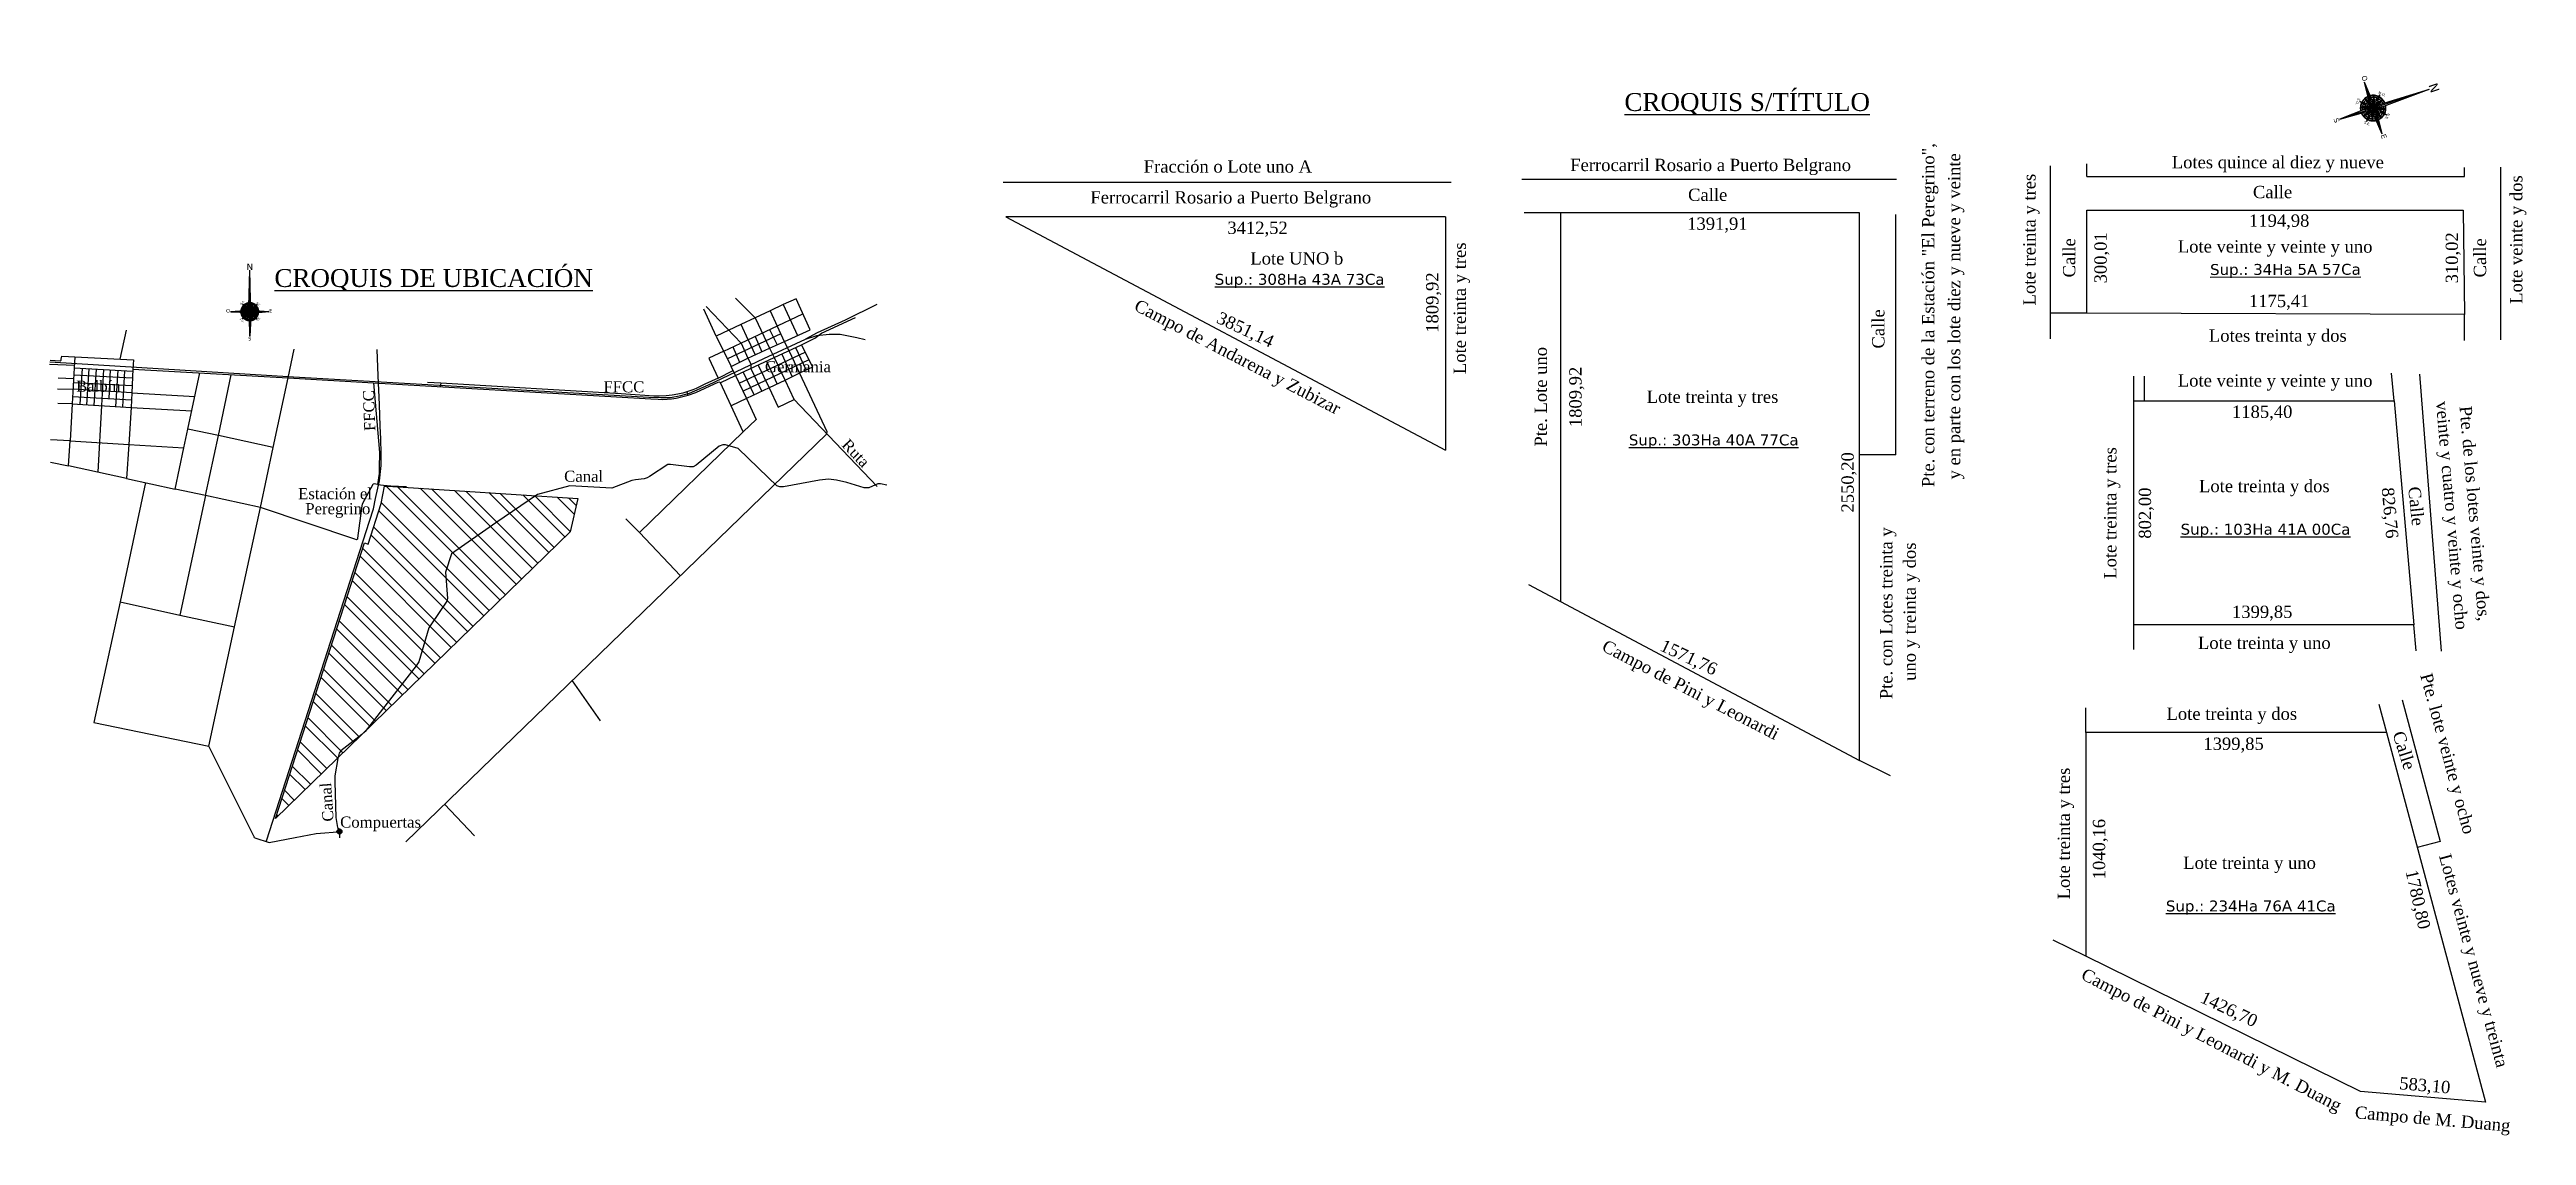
# Model space of a CAD drawing. Header units: feet. Extents: x 1554 to 7460, y 4629 to 11811.
# Drawn here: x 3136 to 3689, y 6213 to 6456 of the extents above; entities that cross this region are included whole.
import ezdxf
from ezdxf.enums import TextEntityAlignment as Align

# ---------------------------------------------------------------- set-up
doc = ezdxf.new("R2010")
doc.units = ezdxf.units.FT
doc.header["$MEASUREMENT"] = 0
doc.linetypes.add('ACAD_ISO12W100', pattern=[21, 12, -3, 0, -3, 0, -3])
doc.layers.get('0').update_dxf_attribs({"linetype": 'CONTINUOUS'})
for name, color, linetype in [('0K-UBICACION', 7, 'CONTINUOUS'), ('COTAS', 134, 'CONTINUOUS'), ('CROQUIS', 2, 'CONTINUOUS'), ('Seccion', 6, 'ACAD_ISO12W100'), ('Subdivision', 5, 'CONTINUOUS'), ('Titulo', 5, 'CONTINUOUS'), ('Ubicacion', 10, 'CONTINUOUS')]:
    doc.layers.add(name, color=color, linetype=linetype)
doc.styles.add('style1', font='verdana.ttf')
doc.styles.add('Time New Roman', font='times.ttf')
doc.styles.add('Times New Roman', font='times.ttf')

msp = doc.modelspace()

# ---------------------------------------------------------------- texts
at = {"layer": 'COTAS', "color": 2, "style": 'Time New Roman'}
for s, height, p in [('Ferrocarril Rosario a Puerto Belgrano ', 2.75, (3507.33, 6430.032, -319.525)), ('Lotes quince al diez y nueve', 2.75, (3633.553, 6430.648)), ('Fracción o Lote uno A', 2.75, (3398.938, 6429.687, -319.525)), ('Ferrocarril Rosario a Puerto Belgrano ', 2.75, (3400.114, 6422.786, -319.525)), ('Calle', 2.75, (3506.153, 6423.359, -319.525)), ('Calle', 2.75, (3632.376, 6423.976)), ('3412,52', 2.75, (3405.574, 6415.986)), ('1391,91', 2.75, (3508.321, 6416.908)), ('1194,98', 2.75, (3633.85, 6417.589)), ('Lote UNO b', 2.75, (3414.344, 6409.15)), ('1175,41', 2.75, (3633.85, 6399.631)), ('Lotes treinta y dos', 2.75, (3633.553, 6391.902)), ('Balbín', 2.475, (3146.552, 6380.587, -287.572)), ('FFCC', 2.475, (3263.971, 6380.444, -287.572)), ('Germania', 2.475, (3302.871, 6384.941, -287.572)), ('Lote treinta y tres', 2.75, (3507.235, 6378.234)), ('1185,40', 2.75, (3630.056, 6374.882)), ('Canal', 2.475, (3254.985, 6360.465, -287.572)), ('Lote treinta y dos', 2.75, (3630.536, 6358.276)), ('Estación el ', 2.475, (3199.908, 6356.575, -287.572)), ('Peregrino', 2.475, (3200.059, 6353.214, -287.572)), ('1399,85', 2.75, (3630.056, 6330.173)), ('Lote treinta y uno', 2.75, (3630.536, 6323.239)), ('Lote treinta y dos', 2.75, (3623.271, 6307.397)), ('1399,85', 2.75, (3623.658, 6300.691)), ('Compuertas', 2.475, (3209.608, 6283.179, -287.572)), ('Lote treinta y uno', 2.75, (3627.242, 6274.088))]:
    msp.add_text(s, height=height, dxfattribs=at).set_placement(p, align=Align.MIDDLE_CENTER)
for s, height, rotation, p in [('Pte. con terreno de la Estación "El Peregrino",', 2.75, 90, (3555.426, 6396.474)), ('y en parte con los lote diez y nueve y veinte', 2.75, 90, (3561.214, 6396.199)), ('Lote treinta y tres', 2.75, 90, (3578.034, 6413.35)), ('Lote veinte y dos', 2.75, 90, (3686.826, 6413.35)), ('300,01', 2.75, 90, (3593.934, 6409.267)), ('310,02', 2.75, 90, (3672.431, 6409.267)), ('Lote treinta y tres', 2.75, 90, (3450.754, 6397.999)), ('Calle', 2.75, 90, (3586.916, 6409.269)), ('Lote veinte y veinte y uno', 2.75, 359.94472, (3632.953, 6411.817)), ('Calle', 2.75, 90, (3678.718, 6409.269)), ('1809,92', 2.75, 90, (3444.603, 6399.265)), ('Campo de Andarena y Zubizar', 2.75, 332.5958, (3401.118, 6387.146)), ('3851,14', 2.75, 334.85178, (3402.861, 6393.256)), ('Calle', 2.75, 90, (3544.27, 6393.383, -319.525)), ('Pte. Lote uno', 2.75, 90, (3468.855, 6378.221)), ('1809,92', 2.75, 90, (3476.599, 6378.18)), ('Lote veinte y veinte y uno', 2.75, 359.94472, (3632.953, 6381.855)), ('FFCC', 2.475, 92.07475, (3207.047, 6375.131, -287.572)), ('veinte y cuatro y veinte y ocho', 2.75, 274.98798, (3672.478, 6351.695)), ('Pte. de los lotes veinte y dos,', 2.75, 274.98798, (3677.608, 6352.143)), ('Ruta', 2.475, 313.42595, (3315.806, 6365.624, -287.572)), ('2550,20', 2.75, 90, (3537.408, 6359.099, -319.525)), ('Lote treinta y tres', 2.75, 90, (3596.109, 6352.261)), ('802,00', 2.75, 90, (3603.852, 6352.22)), ('826,76', 2.75, 275.27995, (3658.636, 6352.279)), ('Calle', 2.75, 275.75836, (3664.479, 6353.771)), ('Pte. con Lotes treinta y ', 2.75, 90, (3546.056, 6330.368)), ('uno y treinta y dos', 2.75, 90, (3551.282, 6330.194)), ('Campo de Pini y Leonardi', 2.75, 332.5958, (3502.369, 6312.747)), ('1571,76', 2.75, 334.85178, (3501.948, 6320.015)), ('Pte. lote veinte y ocho', 2.75, 285.24438, (3671.537, 6298.491)), ('Calle', 2.75, 287.75288, (3661.785, 6299.2)), ('Lote treinta y tres', 2.75, 90, (3585.73, 6280.628)), ('Canal', 2.475, 93.88465, (3197.602, 6287.648, -287.572)), ('1040,16', 2.75, 90, (3593.598, 6277.138)), ('1780,80', 2.75, 282.70438, (3664.894, 6265.906)), ('Lotes veinte y nueve y treinta', 2.75, 285.24438, (3677.341, 6252.21)), ('Campo de Pini y Leonardi y M. Duang', 2.75, 332.5958, (3618.76, 6234.539)), ('1426,70', 2.75, 334.85178, (3622.672, 6241.396)), ('583,10', 2.75, 355.08128, (3666.403, 6224.378)), ('Campo de M. Duang', 2.75, 355.04789, (3668.158, 6216.86))]:
    msp.add_text(s, height=height, rotation=rotation, dxfattribs=at).set_placement(p, align=Align.MIDDLE_CENTER)
at = {"layer": 'COTAS', "color": 3, "style": 'style1'}
for s, p in [('%%USup.: 308Ha 43A 73Ca', (3414.977, 6404.471)), ('%%USup.: 303Ha 40A 77Ca', (3507.497, 6368.582)), ('%%USup.: 103Ha 41A 00Ca', (3630.798, 6348.624)), ('%%USup.: 234Ha 76A 41Ca', (3627.504, 6264.436))]:
    msp.add_text(s, height=2.44171, dxfattribs=at).set_placement(p, align=Align.MIDDLE_CENTER)
msp.add_text('%%USup.: 34Ha 5A 57Ca', height=2.44171, rotation=0.08284, dxfattribs=at).set_placement((3635.248, 6406.686), align=Align.MIDDLE_CENTER)
at = {"layer": 'CROQUIS', "style": 'Times New Roman'}
for s, p in [('%%UCROQUIS S/TÍTULO', (3514.981, 6442.086)), ('%%UCROQUIS DE UBICACIÓN', (3221.463, 6402.758))]:
    msp.add_text(s, height=4, dxfattribs=at).set_placement(p, align=Align.CENTER)

# ---------------------------------------------------------------- blocks, each defined once
blk = doc.blocks.new('A$Cc8157756')
at = {"color": 2}
for p, q in [((10.57, 8.26), (2.82, 16.69)), ((10.78, 8.5), (2.82, 16.66)), ((9.7, 10.03), (2.82, 16.66)), ((10.78, 8.5), (6.59, 12.79)), ((13.12, 8.68), (16.42, 11.43)), ((13.12, 8.68), (16.36, 11.39)), ((13.37, 8.47), (16.42, 11.45)), ((13.37, 8.47), (16.42, 11.45)), ((16.36, 11.39), (13.37, 8.47)), ((13.58, 8.21), (16.41, 11.44)), ((10.75, 5.91), (7.69, 2.93)), ((10.75, 5.91), (7.69, 2.93)), ((11, 5.69), (7.7, 2.94)), ((10.54, 6.16), (7.71, 2.93)), ((7.76, 2.99), (10.75, 5.91)), ((11, 5.69), (7.76, 2.99)), ((10.25, 7.5), (8.73, 7.23)), ((8.73, 7.23), (10.25, 6.9)), ((10.23, 7.21), (8.73, 7.23)), ((11.13, 7.2), (9.4, 6.11)), ((9.4, 6.11), (11.4, 6.54)), ((9.42, 8.31), (11.13, 7.2)), ((11.41, 7.85), (9.42, 8.31)), ((11.06, 8.72), (9.7, 10.03)), ((10.75, 5.91), (9.9, 5.08)), ((11.4, 6.54), (10.92, 4.55)), ((10.92, 4.55), (12.05, 6.26)), ((11, 9.86), (11.41, 7.85)), ((12.07, 8.11), (11, 9.86)), ((11.13, 7.2), (11.21, 7.55)), ((11.13, 7.2), (12.98, 7.18)), ((11.5, 7.19), (11.13, 7.2)), ((11.4, 6.54), (12.72, 7.83)), ((11.4, 6.54), (11.66, 6.8)), ((11.41, 7.85), (12.7, 6.53)), ((11.67, 7.58), (11.41, 7.85)), ((11.79, 9), (12.1, 10.52)), ((12.07, 8.11), (12.05, 6.26)), ((12.05, 6.63), (12.05, 6.26)), ((12.05, 6.26), (13.11, 4.52)), ((13.2, 9.82), (12.07, 8.11)), ((12.07, 7.74), (12.07, 8.11)), ((12.08, 9.02), (12.1, 10.52)), ((12.08, 9.02), (12.1, 10.52)), ((12.1, 10.52), (12.39, 8.99)), ((12.45, 6.79), (12.7, 6.53)), ((12.46, 7.58), (12.73, 7.84)), ((12.61, 7.18), (12.98, 7.18)), ((12.7, 6.53), (14.7, 6.07)), ((13.11, 4.52), (12.7, 6.53)), ((12.72, 7.83), (13.2, 9.82)), ((14.72, 8.26), (12.72, 7.83)), ((12.98, 7.18), (14.72, 8.26)), ((14.7, 6.07), (12.98, 7.18)), ((13.09, 5.67), (17.53, 1.59)), ((17.53, 1.59), (13.34, 5.88)), ((13.34, 5.88), (17.53, 1.59)), ((13.34, 5.88), (17.53, 1.59)), ((13.34, 5.88), (17.53, 1.59)), ((13.54, 6.11), (17.53, 1.59)), ((17.53, 1.59), (13.54, 6.11)), ((13.86, 6.88), (15.39, 7.15)), ((15.39, 7.15), (13.87, 7.47)), ((15.39, 7.15), (13.89, 7.17)), ((15.39, 7.15), (15.39, 7.15)), ((15.39, 7.15), (15.39, 7.15)), ((15.39, 7.15), (15.39, 7.15)), ((15.39, 7.15), (15.39, 7.15)), ((15.39, 7.15), (15.39, 7.15)), ((15.39, 7.15), (15.39, 7.15)), ((15.39, 7.15), (15.39, 7.15)), ((15.39, 7.15), (15.39, 7.15)), ((15.39, 7.15), (15.39, 7.15)), ((15.39, 7.15), (15.39, 7.15)), ((15.39, 7.15), (15.39, 7.15)), ((15.39, 7.15), (15.39, 7.15)), ((15.39, 7.15), (15.39, 7.15)), ((15.39, 7.15), (15.39, 7.15)), ((15.39, 7.15), (15.39, 7.15)), ((15.39, 7.15), (15.39, 7.15)), ((15.39, 7.15), (15.39, 7.15)), ((15.39, 7.15), (15.39, 7.15)), ((15.39, 7.15), (15.39, 7.15)), ((12.02, 3.86), (11.73, 5.38)), ((12.33, 5.37), (12.02, 3.86)), ((12.04, 5.35), (12.02, 3.86))]:
    blk.add_line(p, q, dxfattribs=at)
at = {"color": 2, "linetype": 'Continuous'}
for p, q in [((11.99, 7.25), (12.12, 7.12)), ((11.99, 7.25), (12.12, 7.12)), ((12.12, 7.12), (11.99, 7.25)), ((12.12, 7.12), (11.99, 7.25)), ((11.99, 7.12), (12.12, 7.25)), ((12.12, 7.25), (11.99, 7.12)), ((12.12, 7.25), (11.99, 7.12)), ((11.99, 7.12), (12.12, 7.25))]:
    blk.add_line(p, q, dxfattribs=at)
at = {"color": 2}
for radius in [0.925, 0.834, 0.785, 0.736, 0.736, 0.736, 0.736, 0.736, 0.686, 0.686, 0.686, 0.686, 0.686, 0.686, 0.637, 0.588]:
    blk.add_circle((12.06, 7.19), radius, dxfattribs=at)
for radius, start, end in [(2.87, 139.9966, 177.5442), (2.87, 181.156, 219.3616), (2.78, 181.611, 201.6598), (2.78, 157.3418, 177.1124), (2.78, 202.3418, 219.0396), (2.78, 140.248, 156.6598), (2.41, 158.9366, 175.0726), (2.41, 183.7612, 200.0397), (2.41, 203.9366, 217.5221), (2.41, 141.4313, 155.0397), (1.83, 162.7081, 196.2071), (2.87, 91.0627, 127.8705), (2.78, 111.9471, 127.5907), (1.83, 207.7081, 224.3035), (1.83, 134.3035, 151.2071), (1.48, 166.5615, 192.2887), (2.41, 113.5672, 126.2731), (1.83, 224.3035, 234.6698), (1.83, 224.3035, 240.8989), (1.83, 117.3999, 134.3035), (1.48, 211.5615, 224.3035), (1.48, 134.3035, 147.2887), (1.48, 224.3035, 237.0454), (1.48, 121.3183, 134.3035), (2.78, 91.4946, 111.2651), (0.925, 134.3035, 224.3035), (2.41, 93.5343, 109.6703), (0.925, 224.3035, 314.3035), (0.925, 44.3035, 134.3035), (0.555, 134.3035, 224.3035), (1.83, 72.3999, 105.8989), (0.555, 224.3035, 314.3035), (0.555, 44.3035, 134.3035), (1.48, 256.3183, 283.4163), (1.48, 76.3183, 102.0454), (2.87, 44.3035, 89.3035), (2.78, 66.9471, 86.9959), (2.41, 68.5672, 84.8457), (0.555, 314.3035, 44.3035), (0.925, 314.3035, 44.3035), (1.48, 300.0136, 314.3035), (1.48, 44.3035, 57.0454), (1.83, 297.3999, 314.3035), (1.83, 44.3035, 60.8989), (2.41, 51.0848, 64.6703), (1.48, 314.3035, 327.2887), (1.83, 44.3035, 54.6698), (1.48, 31.5615, 44.3035), (2.78, 49.5674, 66.2651), (1.83, 314.3035, 331.2071), (1.83, 314.3035, 324.1148), (1.83, 27.7081, 44.3035), (1.48, 346.5615, 12.2887), (1.83, 342.7081, 16.2071), (2.41, 321.0409, 335.0397), (2.41, 23.9366, 37.5221), (2.78, 319.7365, 336.6598), (2.78, 22.3418, 39.0396), (2.87, 319.4595, 357.5442), (2.87, 1.156, 39.3616), (2.41, 338.9366, 355.0726), (2.41, 3.7612, 20.0397), (2.78, 337.3418, 357.1124), (2.78, 1.611, 21.6598), (2.87, 229.2453, 267.4509), (2.78, 229.5674, 246.2651), (2.41, 231.0848, 244.6703), (2.78, 246.9471, 266.9959), (2.41, 248.5672, 264.8457), (1.83, 252.3999, 285.8989), (2.87, 271.0627, 308.9342), (2.78, 271.4946, 291.2651), (2.41, 273.5343, 289.6703), (2.41, 293.5672, 307.2865), (2.78, 291.9471, 308.6456)]:
    blk.add_arc((12.06, 7.19), radius, start, end, dxfattribs=at)
for points in [[(10.57, 8.26), (10.78, 8.5), (2.82, 16.66)], [(13.12, 8.68), (16.36, 11.39), (13.37, 8.47), (16.36, 11.39)], [(11, 5.69), (10.75, 5.91), (7.76, 2.99)], [(10.25, 6.9), (8.73, 7.23), (10.23, 7.21), (8.73, 7.23)], [(11.4, 6.54), (11.13, 7.2), (9.4, 6.11)], [(11.13, 7.2), (11.41, 7.85), (9.42, 8.31)], [(12.05, 6.26), (11.4, 6.54), (10.92, 4.55)], [(11.41, 7.85), (12.07, 8.11), (11, 9.86)], [(12.7, 6.53), (12.05, 6.26), (13.11, 4.52)], [(12.07, 8.11), (12.72, 7.83), (13.2, 9.82)], [(12.08, 9.02), (12.1, 10.52), (12.39, 8.99), (12.1, 10.52)], [(12.98, 7.18), (12.7, 6.53), (14.7, 6.07)], [(12.72, 7.83), (12.98, 7.18), (14.72, 8.26)], [(13.54, 6.11), (17.5, 1.58), (13.34, 5.88), (17.5, 1.58)], [(17.53, 1.59), (13.34, 5.88), (17.53, 1.59), (17.5, 1.58)], [(13.87, 7.47), (13.89, 7.17), (15.39, 7.15)], [(11.73, 5.38), (12.02, 3.86), (12.04, 5.35), (12.02, 3.86)]]:
    blk.add_solid(points, dxfattribs=at)
at = {"color": 2, "style": 'style1'}
for s, height, rotation, p in [('N', 2.03, 44.3035, (2.04, 16.04)), ('N.E.', 0.58, 359.3035, (11.59, 10.6)), ('E', 1.16, 44.3035, (16.76, 11.32)), ('N.O.', 0.58, 89.3035, (8.61, 6.74)), ('S.E.', 0.58, 89.3035, (15.98, 6.73)), ('O', 1.16, 44.3035, (6.85, 1.72)), ('S.O.', 0.58, 359.3035, (11.44, 3.18)), ('S', 1.16, 44.3035, (18.12, 0.26))]:
    blk.add_text(s, height=height, rotation=rotation, dxfattribs=at).set_placement(p)

# ---------------------------------------------------------------- hatches: boundary and pattern name
at = {"layer": 'Ubicacion'}
h = msp.add_hatch(dxfattribs=at)
h.set_pattern_fill('ANSI32', color=1, scale=13.5, angle=90)
h.set_pattern_definition([(135, (2652.6923, 5828.158), (-3.579728, -3.579728), []), (135, (2652.6923, 5830.5444), (-3.579728, -3.579728), [])])
h.paths.add_polyline_path([(3224.447, 6332.549), (3224.554, 6333.141), (3224.101, 6339.044), (3225.436, 6343.16), (3235.332, 6350.061), (3244.252, 6356.127), (3212.381, 6358.174), (3210.47, 6358.259), (3209.763, 6354.357), (3206.858, 6345.261), (3205.983, 6345.581), (3186.104, 6284.005), (3200.141, 6297.657), (3200.394, 6298.613), (3200.743, 6299.092), (3205.227, 6302.603), (3206.389, 6303.733), (3217.58, 6318.081), (3218.166, 6318.986), (3220.419, 6326.553), (3220.811, 6327.295)])
h.paths.add_polyline_path([(3251.949, 6348.042), (3253.716, 6355.52), (3244.252, 6356.127), (3235.332, 6350.061), (3225.436, 6343.16), (3224.101, 6339.044), (3224.554, 6333.141), (3224.447, 6332.549), (3220.811, 6327.295), (3220.419, 6326.553), (3218.166, 6318.986), (3217.58, 6318.081), (3206.389, 6303.733)])
h.paths.add_polyline_path([(3205.227, 6302.603), (3200.743, 6299.092), (3200.394, 6298.613), (3200.141, 6297.657)], flags=17)
h = msp.add_hatch(color=1, dxfattribs=at)
h.dxf.hatch_style = 1
h.paths.add_polyline_path([(3200.418, 6281.605), (3200.418, 6280.512, 0.4142136), (3200.965, 6281.059, 0.4142136)])
h.paths.add_polyline_path([(3200.418, 6281.605, 0.4142136), (3199.872, 6281.059, 0.0196191), (3199.873, 6281.016), (3200.418, 6281.059)])
h.paths.add_polyline_path([(3200.418, 6281.059), (3199.873, 6281.016, 0.3914136), (3200.418, 6280.512)])

# ---------------------------------------------------------------- linework, layer by layer
at = {"layer": '0K-UBICACION', "color": 2}
for p, q in [((3601.343, 6377.293), (3601.343, 6382.853)), ((3603.793, 6377.293), (3603.793, 6382.853)), ((3659.543, 6377.293), (3658.982, 6383.463)), ((3601.343, 6321.733), (3601.343, 6327.293)), ((3590.621, 6303.17), (3590.621, 6308.73)), ((3590.621, 6253.242), (3583.329, 6256.828))]:
    msp.add_line(p, q, dxfattribs=at)
at = {"layer": '0K-UBICACION', "color": 5}
for p, q in [((3601.343, 6377.293), (3659.543, 6377.293)), ((3601.343, 6327.293), (3601.343, 6377.293)), ((3659.543, 6377.293), (3663.954, 6327.293)), ((3663.954, 6327.293), (3601.343, 6327.293))]:
    msp.add_line(p, q, dxfattribs=at)
at = {"layer": 'Subdivision'}
msp.add_line((3540.092, 6419.317), (3473.286, 6419.317), dxfattribs=at)
at = {"layer": 'Subdivision', "color": 2}
msp.add_line((3669.813, 6278.877), (3664.693, 6277.505), dxfattribs=at)
at = {"layer": 'Titulo', "color": 2}
for p, q in [((3348.761, 6426.176), (3448.869, 6426.176)), ((3464.639, 6426.829), (3548.371, 6426.829)), ((3582.737, 6391.178, 319.525), (3582.737, 6429.813, 319.525)), ((3590.864, 6427.445, 319.525), (3590.864, 6430.267, 319.525)), ((3590.864, 6427.445, 319.525), (3675.272, 6427.445, 319.525)), ((3675.272, 6427.445, 319.525), (3675.272, 6429.438, 319.525)), ((3683.397, 6390.912, 319.525), (3683.397, 6429.547, 319.525)), ((3473.286, 6419.317), (3465.16, 6419.317)), ((3548.218, 6365.252), (3548.218, 6418.955)), ((3590.864, 6396.893, 319.525), (3582.737, 6396.893, 319.525)), ((3675.272, 6390.803, 319.525), (3675.291, 6396.627, 319.525)), ((3670.144, 6321.348), (3665.278, 6383.251)), ((3548.218, 6365.252), (3540.092, 6365.252)), ((3466.078, 6336.264), (3473.286, 6332.441)), ((3664.457, 6321.434), (3663.954, 6327.293)), ((3656.108, 6309.535), (3657.814, 6303.17)), ((3661.345, 6310.468), (3669.813, 6278.877)), ((3547.025, 6293.493), (3540.092, 6296.907))]:
    msp.add_line(p, q, dxfattribs=at)
at = {"layer": 'Titulo'}
for p, q in [((3447.581, 6418.425), (3349.301, 6418.425)), ((3349.301, 6418.425), (3447.581, 6366.299)), ((3447.581, 6418.425), (3447.581, 6366.299)), ((3540.092, 6419.317), (3473.286, 6419.317)), ((3473.286, 6419.317), (3473.286, 6332.441)), ((3540.092, 6296.907), (3540.092, 6419.317)), ((3590.864, 6396.893, 319.525), (3590.864, 6419.933, 319.525)), ((3590.864, 6419.933, 319.525), (3674.959, 6419.933, 319.525)), ((3674.959, 6419.933, 319.525), (3675.27, 6396.627, 319.525)), ((3675.27, 6396.627, 319.525), (3590.864, 6396.893, 319.525)), ((3473.286, 6332.441), (3540.092, 6296.907)), ((3657.814, 6303.17), (3590.621, 6303.17)), ((3590.621, 6303.17), (3590.621, 6253.242)), ((3657.814, 6303.17), (3679.945, 6220.606)), ((3652.057, 6222.988), (3590.621, 6253.242)), ((3679.945, 6220.606), (3652.057, 6222.988))]:
    msp.add_line(p, q, dxfattribs=at)
at = {"layer": 'Ubicacion'}
for p, q in [((3290.2, 6390.226), (3282.355, 6398.428)), ((3293.278, 6395.826), (3288.885, 6400.26)), ((3299.591, 6398.83), (3296.698, 6397.441)), ((3302.448, 6400.103), (3299.591, 6398.83)), ((3299.591, 6398.83), (3302.744, 6391.906)), ((3305.62, 6393.216), (3302.448, 6400.103)), ((3151.428, 6386.6), (3152.839, 6393.085)), ((3284.632, 6391.798), (3281.858, 6397.834)), ((3290.122, 6394.363), (3284.632, 6391.798)), ((3293.278, 6395.826), (3290.122, 6394.363)), ((3290.124, 6390.191), (3303.995, 6396.744)), ((3291.758, 6390.962), (3290.16, 6394.382)), ((3296.698, 6397.441), (3293.278, 6395.826)), ((3293.278, 6395.826), (3296.519, 6389.069)), ((3296.536, 6393.22), (3298.2, 6389.836)), ((3296.698, 6397.441), (3299.828, 6390.579)), ((3299.881, 6390.603), (3305.62, 6393.216)), ((3308.116, 6392.398), (3315.714, 6395.965)), ((3138.217, 6386.63), (3138.401, 6387.284)), ((3138.401, 6387.284), (3154.387, 6386.445)), ((3141.295, 6387.132), (3141.176, 6384.655)), ((3188.981, 6382.433), (3190.276, 6388.892)), ((3286.308, 6388.406), (3282.982, 6386.824)), ((3284.632, 6391.798), (3287.984, 6385.014)), ((3286.308, 6388.406), (3290.124, 6390.191)), ((3299.047, 6392.292), (3287.161, 6386.681)), ((3288.319, 6389.346), (3289.845, 6385.918)), ((3289.755, 6381.232), (3304.478, 6388.19)), ((3290.2, 6390.226), (3291.706, 6386.821)), ((3291.706, 6386.821), (3296.519, 6389.069)), ((3291.758, 6390.962), (3293.336, 6387.583)), ((3293.324, 6391.702), (3294.834, 6388.282)), ((3296.519, 6389.069), (3299.881, 6390.603)), ((3296.519, 6389.069), (3297.531, 6386.968)), ((3297.531, 6386.968), (3303.669, 6389.863)), ((3299.235, 6387.772), (3301.579, 6382.66)), ((3299.828, 6390.579), (3300.847, 6388.532)), ((3300.847, 6388.532), (3303.236, 6383.461)), ((3302.296, 6389.216), (3304.676, 6384.132)), ((3303.669, 6389.863), (3306.668, 6391.313)), ((3303.669, 6389.863), (3306.117, 6384.802)), ((3306.668, 6391.313), (3308.116, 6392.398)), ((3135.641, 6385.526), (3141.205, 6385.26)), ((3135.799, 6386.422), (3138.032, 6386.261)), ((3137.573, 6382.49), (3141.028, 6382.274)), ((3138.032, 6386.261), (3138.217, 6386.407)), ((3138.217, 6386.407), (3138.217, 6386.63)), ((3141.176, 6384.655), (3140.677, 6376.642)), ((3154.191, 6382.372), (3141.075, 6383.025)), ((3141.176, 6384.655), (3154.266, 6383.955)), ((3142.931, 6384.561), (3142.435, 6376.534)), ((3144.432, 6384.481), (3143.935, 6376.441)), ((3146.074, 6384.393), (3145.576, 6376.34)), ((3147.721, 6384.305), (3147.264, 6376.235)), ((3148.942, 6377.814), (3149.284, 6384.221)), ((3150.912, 6384.134), (3150.413, 6376.041)), ((3152.044, 6375.94), (3152.478, 6384.05)), ((3154.287, 6384.384), (3154.033, 6379.088)), ((3154.387, 6386.445), (3154.287, 6384.384)), ((3154.287, 6384.384), (3188.981, 6382.433)), ((3166.53, 6371), (3169.252, 6383.543)), ((3173.362, 6369.547), (3176.254, 6383.149)), ((3185.593, 6366.857), (3188.981, 6382.433)), ((3188.981, 6382.433), (3208.026, 6381.357)), ((3280.046, 6379.142), (3285.193, 6381.546)), ((3285.043, 6382.404), (3282.101, 6381.005)), ((3282.982, 6386.824), (3285.043, 6382.404)), ((3285.043, 6382.404), (3288.427, 6384.06)), ((3285.193, 6381.546), (3285.66, 6381.4)), ((3285.66, 6381.4), (3288.946, 6382.94)), ((3287.984, 6385.014), (3291.706, 6386.821)), ((3288.946, 6382.94), (3287.984, 6385.014)), ((3288.946, 6382.94), (3297.531, 6386.968)), ((3288.946, 6382.94), (3291.376, 6377.808)), ((3305.303, 6386.484), (3290.595, 6379.458)), ((3290.652, 6383.74), (3293.081, 6378.617)), ((3291.706, 6386.821), (3292.352, 6385.58)), ((3292.352, 6385.58), (3292.359, 6384.541)), ((3292.359, 6384.541), (3294.785, 6379.424)), ((3293.995, 6385.309), (3296.423, 6380.201)), ((3295.846, 6386.178), (3298.263, 6381.072)), ((3299.923, 6381.858), (3296.423, 6380.201)), ((3297.531, 6386.968), (3299.988, 6381.89)), ((3303.236, 6383.461), (3299.923, 6381.858)), ((3306.117, 6384.802), (3303.236, 6383.461)), ((3303.236, 6383.461), (3309.327, 6370.455)), ((3137.426, 6379.975), (3140.881, 6379.908)), ((3140.677, 6376.642), (3137.47, 6376.718)), ((3140.677, 6376.642), (3140.239, 6368.345)), ((3140.677, 6376.642), (3153.851, 6375.828)), ((3140.778, 6378.256), (3153.945, 6377.519)), ((3154.033, 6379.088), (3140.881, 6379.908)), ((3140.974, 6381.397), (3154.114, 6380.768)), ((3147.264, 6376.235), (3146.467, 6361.373)), ((3154.033, 6379.088), (3153.851, 6375.828)), ((3154.033, 6379.088), (3168.114, 6378.3)), ((3208.026, 6381.357), (3262.361, 6378.189)), ((3208.026, 6381.357), (3209.399, 6365.739)), ((3223.064, 6381.252), (3220.087, 6381.44)), ((3223.064, 6381.252), (3222.938, 6380.488)), ((3263.378, 6378.868), (3223.064, 6381.252)), ((3262.361, 6378.189), (3270.01, 6377.733)), ((3266.49, 6378.671), (3263.378, 6378.868)), ((3268.651, 6378.508), (3266.49, 6378.671)), ((3270.703, 6378.391), (3268.651, 6378.508)), ((3270.01, 6377.733), (3271.604, 6377.654)), ((3271.899, 6378.364), (3270.703, 6378.391)), ((3271.604, 6377.654), (3272.666, 6377.648)), ((3273.458, 6378.427), (3271.899, 6378.364)), ((3272.666, 6377.648), (3273.622, 6377.673)), ((3274.744, 6378.58), (3273.458, 6378.427)), ((3273.622, 6377.673), (3274.651, 6377.768)), ((3274.651, 6377.768), (3275.686, 6377.93)), ((3276.039, 6378.777), (3274.744, 6378.58)), ((3275.686, 6377.93), (3277.152, 6378.258)), ((3277.147, 6379.049), (3276.039, 6378.777)), ((3278.079, 6379.325), (3277.147, 6379.049)), ((3277.152, 6378.258), (3278.31, 6378.549)), ((3279.361, 6379.78), (3278.079, 6379.325)), ((3278.079, 6379.325), (3278.276, 6378.541)), ((3278.31, 6378.549), (3280.046, 6379.142)), ((3280.116, 6380.106), (3279.361, 6379.78)), ((3282.101, 6381.005), (3280.116, 6380.106)), ((3285.566, 6381.339), (3285.66, 6381.4)), ((3287.981, 6376.2), (3285.566, 6381.339)), ((3291.376, 6377.808), (3287.981, 6376.2)), ((3290.628, 6370.385), (3287.981, 6376.2)), ((3296.423, 6380.201), (3291.376, 6377.808)), ((3291.376, 6377.808), (3293.513, 6373.163)), ((3296.423, 6380.201), (3298.462, 6375.907)), ((3298.462, 6375.907), (3302.021, 6377.625)), ((3153.851, 6375.828), (3153.352, 6367.558)), ((3153.851, 6375.828), (3167.422, 6375.11)), ((3165.656, 6366.781), (3166.53, 6371)), ((3173.362, 6369.547), (3166.53, 6371)), ((3293.513, 6373.163), (3290.628, 6370.385)), ((3309.327, 6370.455), (3309.241, 6369.832)), ((3140.239, 6368.345), (3135.85, 6368.582)), ((3139.911, 6362.796), (3140.243, 6368.344)), ((3140.239, 6368.345), (3153.352, 6367.558)), ((3153.352, 6367.558), (3152.869, 6359.984)), ((3153.352, 6367.558), (3165.656, 6366.781)), ((3163.678, 6357.607), (3165.656, 6366.781)), ((3170.51, 6356.142), (3173.362, 6369.547)), ((3185.593, 6366.857), (3173.362, 6369.547)), ((3182.787, 6353.498), (3185.593, 6366.857)), ((3209.399, 6365.739), (3209.326, 6362.259)), ((3309.241, 6369.832), (3215.262, 6278.775)), ((3290.628, 6370.385), (3267.447, 6347.921)), ((3135.853, 6363.637), (3139.911, 6362.796)), ((3152.869, 6359.984), (3139.911, 6362.796)), ((3152.869, 6359.984), (3163.678, 6357.607)), ((3209.263, 6361.056), (3208.936, 6358.642)), ((3209.326, 6362.259), (3209.263, 6361.056)), ((3157.064, 6359.062), (3151.399, 6332.387)), ((3170.51, 6356.142), (3163.678, 6357.607)), ((3170.51, 6356.142), (3164.723, 6329.451)), ((3182.787, 6353.498), (3170.51, 6356.142)), ((3205.404, 6353.854), (3204.487, 6346.641)), ((3205.509, 6354.21), (3205.404, 6353.854)), ((3207.846, 6358.622), (3205.509, 6354.21)), ((3207.942, 6358.695), (3207.846, 6358.622)), ((3208.171, 6358.73), (3207.942, 6358.695)), ((3208.936, 6358.642), (3208.171, 6358.73)), ((3208.936, 6358.642), (3210.228, 6358.478)), ((3210.228, 6358.478), (3211.882, 6358.341)), ((3211.882, 6358.341), (3215.419, 6358.163)), ((3176.994, 6326.846), (3182.787, 6353.498)), ((3203.848, 6346.404), (3182.787, 6353.498)), ((3267.447, 6347.921), (3264.45, 6350.934)), ((3204.225, 6346.289), (3203.848, 6346.404)), ((3204.487, 6346.404), (3204.225, 6346.289)), ((3204.487, 6346.641), (3204.487, 6346.404)), ((3267.447, 6347.921), (3276.632, 6338.237)), ((3151.399, 6332.387), (3145.574, 6305.431)), ((3151.399, 6332.387), (3164.723, 6329.451)), ((3164.723, 6329.451), (3176.994, 6326.846)), ((3171.266, 6300.145), (3176.994, 6326.846)), ((3252.39, 6314.749), (3258.681, 6305.813)), ((3145.574, 6305.431), (3171.266, 6300.145)), ((3181.341, 6279.856), (3171.266, 6300.145)), ((3223.906, 6287.151), (3230.597, 6280.102)), ((3181.534, 6279.674), (3181.341, 6279.856)), ((3181.534, 6279.674), (3184.723, 6278.648)), ((3184.723, 6278.648), (3190.5, 6279.723)), ((3190.5, 6279.723), (3195.21, 6280.649)), ((3195.21, 6280.649), (3200.956, 6281.101))]:
    msp.add_line(p, q, dxfattribs=at)
at = {"layer": 'Ubicacion', "color": 2}
for p, q in [((3299.988, 6381.89), (3301.931, 6377.719)), ((3301.931, 6377.719), (3320.588, 6358.168))]:
    msp.add_line(p, q, dxfattribs=at)
for points in [[(3320.474, 6398.806), (3313.437, 6395.352), (3307.133, 6392.487), (3304.548, 6391.059)], [(3135.693, 6386.011), (3190.155, 6382.703), (3243.624, 6379.633), (3269.556, 6378.112), (3272.247, 6378.032), (3274.422, 6378.032), (3276.727, 6378.534), (3278.638, 6379.018), (3282.876, 6380.876), (3295.242, 6386.748), (3304.548, 6391.059), (3307.102, 6391.89), (3309.872, 6392.206), (3312.297, 6392.177), (3315.999, 6391.474), (3317.882, 6391.017)], [(3184.098, 6278.96), (3207.155, 6350.452), (3207.998, 6353.166), (3208.49, 6355.469), (3209.399, 6359.43), (3209.715, 6362.844), (3209.715, 6365.54), (3209.652, 6368.841), (3209.529, 6371.671), (3209.349, 6376.487), (3209.086, 6382.881), (3208.814, 6388.776)]]:
    msp.add_lwpolyline(points, dxfattribs=at)
at = {"layer": 'Ubicacion', "color": 3}
msp.add_lwpolyline([(3322.74, 6358.457), (3321.348, 6358.768), (3320.69, 6358.731), (3319.51, 6358.209), (3318.74, 6357.899), (3317.667, 6357.899), (3313.778, 6359.067), (3311.505, 6359.601), (3309.724, 6359.838), (3307.675, 6359.614), (3299.616, 6358.087), (3298.858, 6358.087), (3298.138, 6358.323), (3296.188, 6360.16), (3289.511, 6366.697), (3286.712, 6367.507), (3286.116, 6367.507), (3285.296, 6367.16), (3280.096, 6362.932), (3279.487, 6362.547), (3278.63, 6362.547), (3274.381, 6363.093), (3273.81, 6363.093), (3269.728, 6360.421), (3269.144, 6360.086), (3268.498, 6359.887), (3266.579, 6359.696), (3265.759, 6359.491), (3261.308, 6357.786), (3251.874, 6358.283), (3244.674, 6356.415), (3235.332, 6350.061), (3225.436, 6343.16), (3224.101, 6339.044), (3224.554, 6333.141), (3224.447, 6332.549), (3220.811, 6327.295), (3220.419, 6326.553), (3218.166, 6318.986), (3217.58, 6318.081), (3206.153, 6303.431), (3205.446, 6302.775), (3200.743, 6299.092), (3200.394, 6298.613), (3200.08, 6297.425), (3199.405, 6293.485), (3199.405, 6292.193), (3199.629, 6284.18), (3199.955, 6281.964), (3200.418, 6281.623), (3200.418, 6279.661)], dxfattribs=at)
at = {"layer": 'Ubicacion', "color": 5}
msp.add_lwpolyline([(3212.381, 6358.174), (3253.716, 6355.52), (3251.949, 6348.042), (3186.104, 6284.005), (3205.983, 6345.581), (3206.858, 6345.261), (3209.763, 6354.357), (3210.47, 6358.259)], close=True, dxfattribs=at)
at = {"layer": 'Ubicacion'}
msp.add_circle((3200.418, 6281.059), 0.546, dxfattribs=at)

# ---------------------------------------------------------------- block references
at = {"layer": 'Seccion', "rotation": 244.2572031879857}
msp.add_blockref('A$Cc8157756', (3653.613, 6456.715), dxfattribs=at)
at = {"layer": 'Seccion', "xscale": 0.7, "yscale": 0.7, "zscale": 0.7, "rotation": 315.7568745106539}
msp.add_blockref('A$Cc8157756', (3170.818, 6399.519), dxfattribs=at)

msp.set_redraw_order([(e.dxf.handle, doc.entitydb.next_handle()) for e in msp.query("TEXT MTEXT ATTDEF DIMENSION ARC_DIMENSION")])  # texts and dimensions are drawn at this point

doc.saveas('drawing.dxf')
